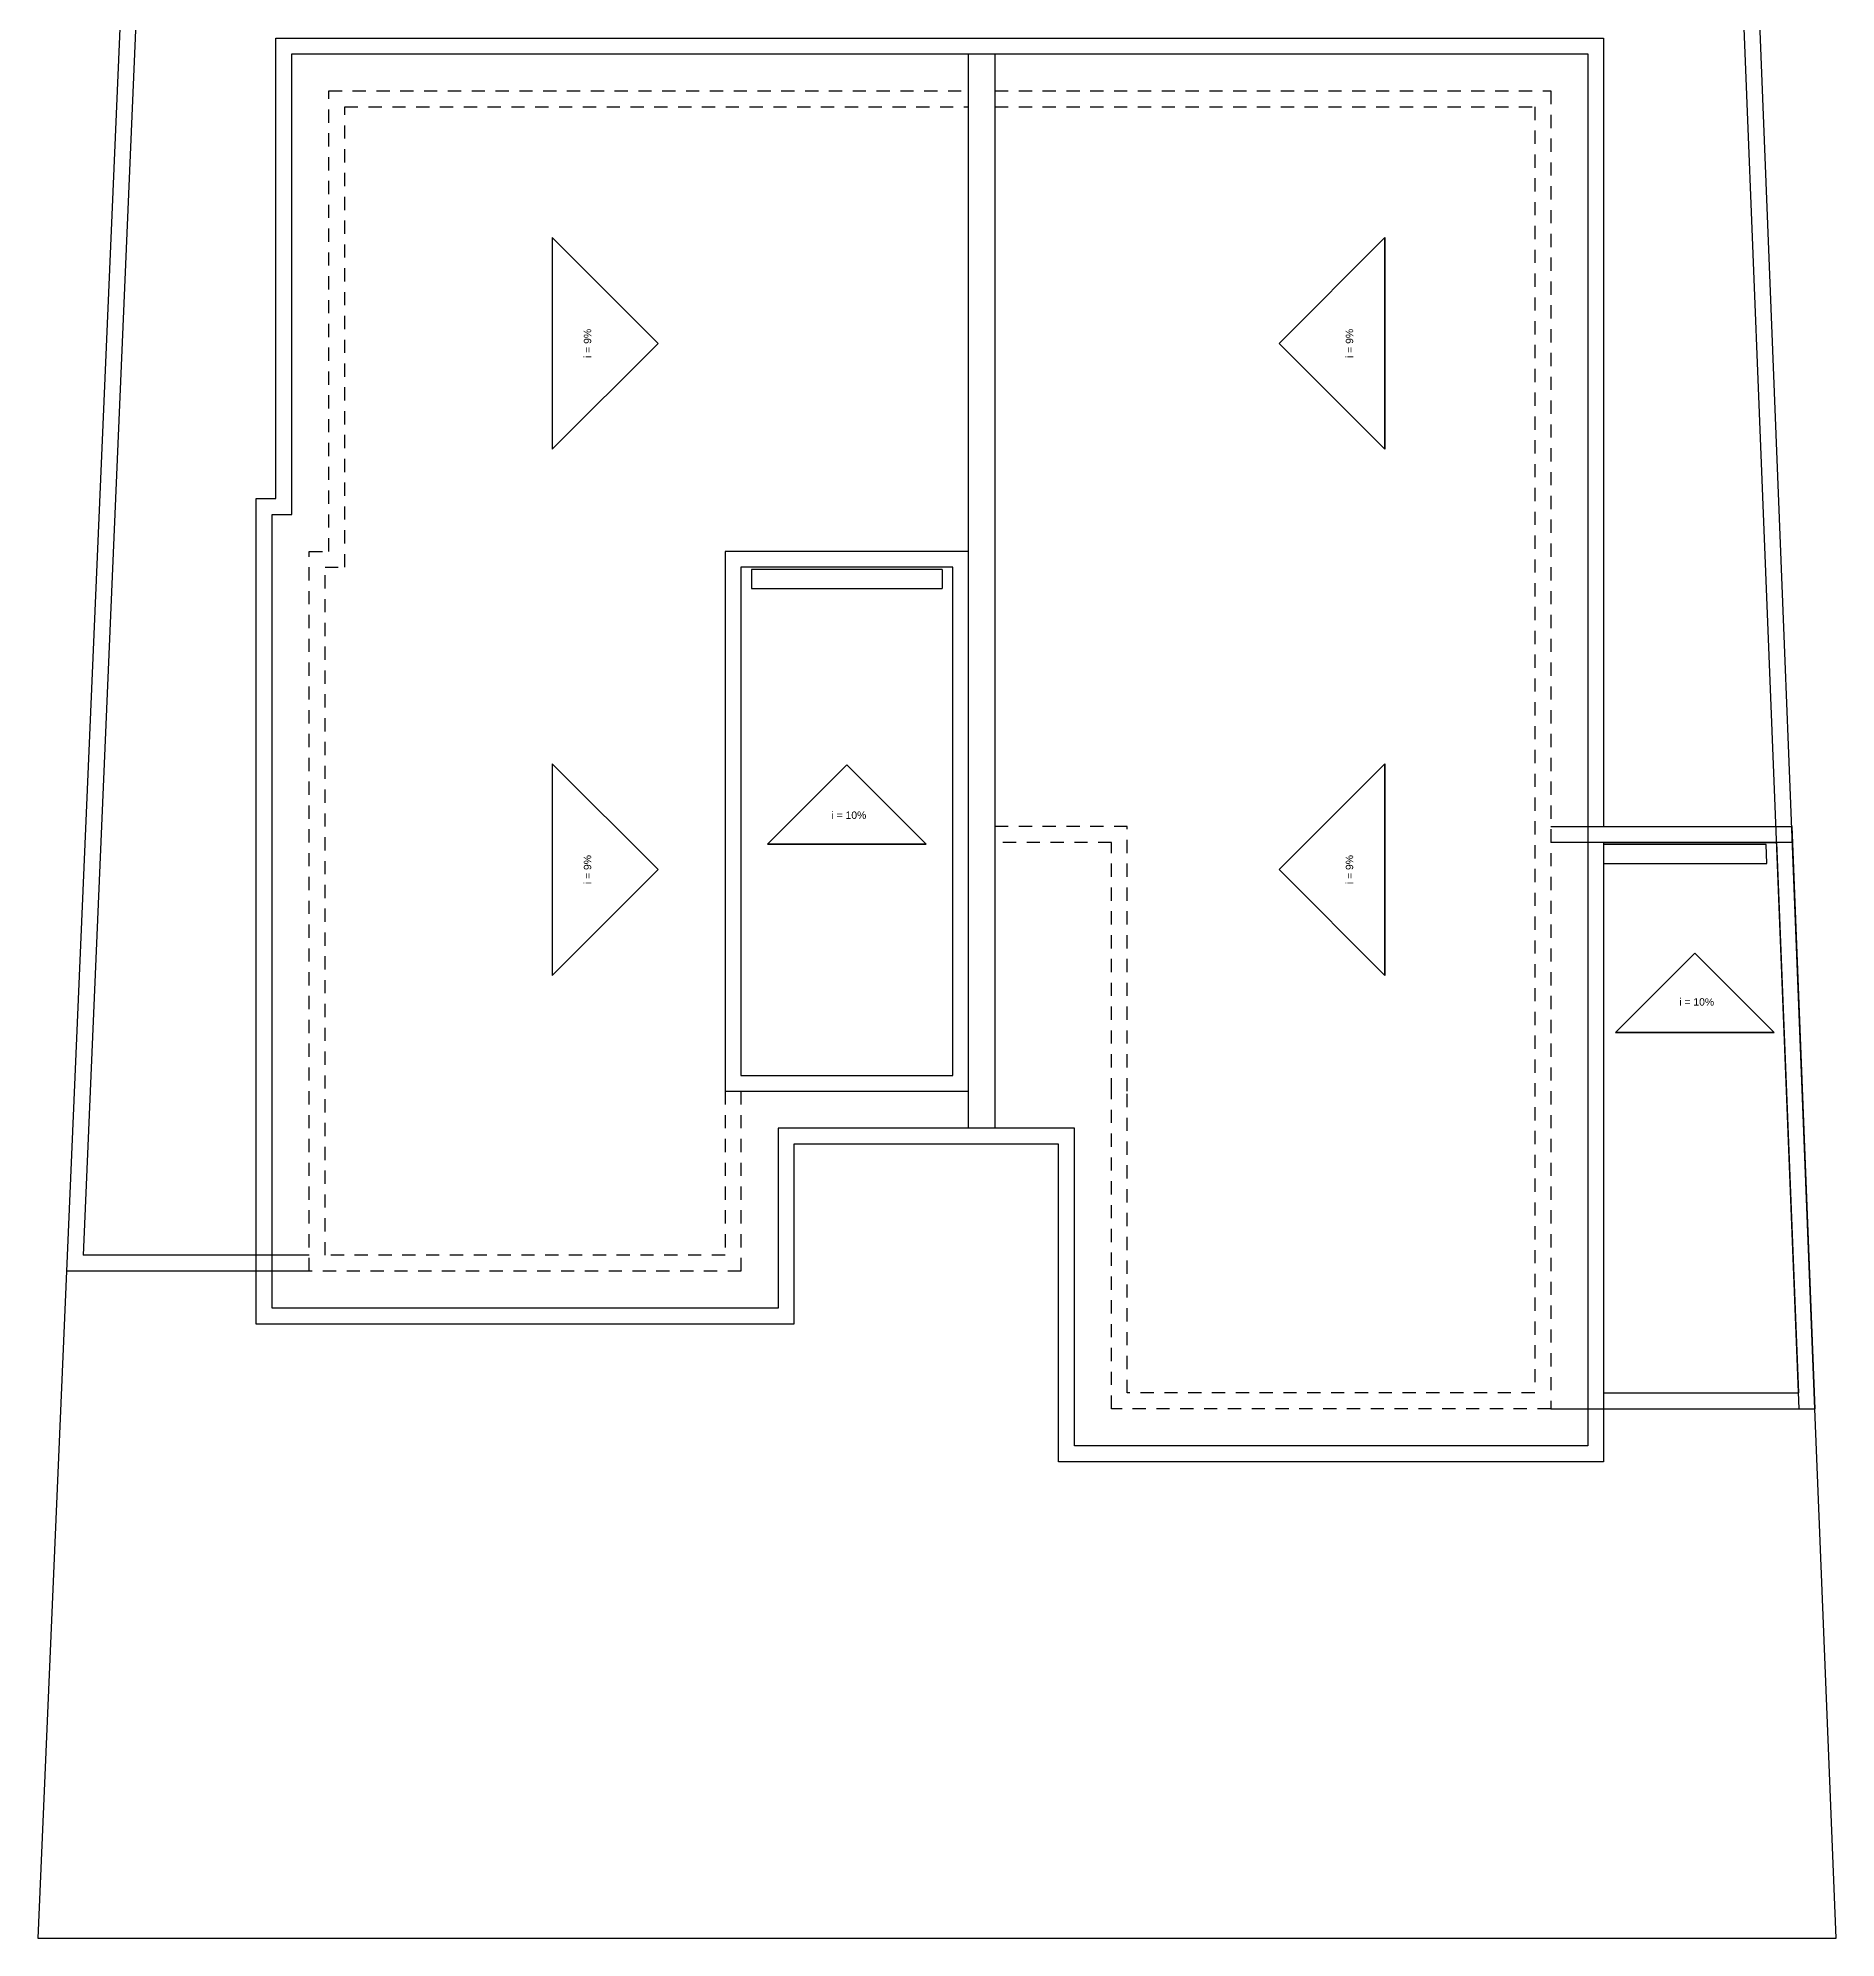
# Model space of a CAD drawing. Header units: millimetres. Extents: x 2822.4 to 2879.8, y 452.9 to 486.4.
# Drawn here: x 2862.84 to 2879.82, y 456.26 to 474.21 of the extents above; entities that cross this region are included whole.
import ezdxf
from ezdxf.enums import TextEntityAlignment as Align

# ---------------------------------------------------------------- set-up
doc = ezdxf.new("R2010")
doc.units = ezdxf.units.MM
doc.linetypes.add('HIDDEN', pattern=[9.525, 6.35, -3.175])
doc.linetypes.add('HIDDEN2', pattern=[0.1875, 0.125, -0.0625])
for name, color, linetype in [('A-ALVENARIA', 252, 'Continuous'), ('A-esquadrias', 253, 'Continuous'), ('A-projeção', 253, 'HIDDEN'), ('A-TEXTO', 7, 'Continuous')]:
    doc.layers.add(name, color=color, linetype=linetype)
doc.styles.get("Standard").update_dxf_attribs({"font": 'arial.ttf'})

msp = doc.modelspace()

# ---------------------------------------------------------------- texts
at = {"layer": 'A-TEXTO'}
for p in [(2868.029, 471.321), (2875.228, 471.321), (2868.029, 466.35), (2875.228, 466.35)]:
    msp.add_text('i = 9%%%', height=0.07, rotation=90, dxfattribs=at).set_placement(p, align=Align.MIDDLE_CENTER)
for p in [(2870.334, 466.829), (2878.344, 465.065)]:
    msp.add_text('i = 10%%%', height=0.07, dxfattribs=at).set_placement(p)

# ---------------------------------------------------------------- linework, layer by layer
at = {"layer": 'A-ALVENARIA'}
for p, q in [((2864.119, 486.228), (2863.107, 462.556)), ((2879.626, 461.256), (2878.632, 486.232)), ((2867.695, 472.321), (2867.695, 470.321)), ((2867.695, 472.321), (2868.695, 471.321)), ((2875.563, 472.321), (2874.563, 471.321)), ((2875.563, 472.321), (2875.563, 470.321)), ((2875.563, 470.321), (2875.563, 472.321)), ((2868.695, 471.321), (2867.695, 470.321)), ((2874.563, 471.321), (2875.563, 470.321)), ((2875.563, 470.321), (2875.563, 471.321)), ((2871.629, 469.356), (2869.329, 469.356)), ((2869.329, 469.356), (2869.329, 464.256)), ((2871.479, 469.206), (2869.479, 469.206)), ((2869.479, 469.206), (2869.479, 464.406)), ((2871.479, 464.406), (2871.479, 469.206)), ((2867.695, 467.35), (2867.695, 465.35)), ((2867.695, 467.35), (2868.695, 466.35)), ((2869.729, 466.59), (2870.479, 467.34)), ((2870.479, 467.34), (2871.229, 466.59)), ((2875.563, 467.35), (2874.563, 466.35)), ((2875.563, 467.35), (2875.563, 465.35)), ((2875.563, 465.35), (2875.563, 467.35)), ((2877.129, 466.756), (2879.407, 466.756)), ((2877.479, 466.756), (2877.479, 461.256)), ((2869.729, 466.59), (2871.229, 466.59)), ((2871.229, 466.59), (2869.729, 466.59)), ((2879.413, 466.606), (2877.129, 466.606)), ((2877.629, 466.606), (2877.629, 461.256)), ((2868.695, 466.35), (2867.695, 465.35)), ((2874.563, 466.35), (2875.563, 465.35)), ((2875.563, 465.35), (2875.563, 466.35)), ((2877.742, 464.811), (2878.492, 465.561)), ((2878.492, 465.561), (2879.242, 464.811)), ((2877.742, 464.811), (2879.242, 464.811)), ((2879.242, 464.811), (2877.742, 464.811)), ((2879.242, 464.811), (2878.492, 464.811)), ((2869.479, 464.406), (2871.479, 464.406)), ((2869.329, 464.256), (2871.629, 464.256)), ((2865.399, 462.706), (2863.263, 462.706)), ((2863.107, 462.556), (2862.837, 456.256)), ((2865.399, 462.556), (2863.107, 462.556)), ((2877.629, 461.406), (2879.47, 461.406)), ((2877.129, 461.256), (2879.626, 461.256)), ((2877.479, 461.256), (2877.479, 460.906)), ((2877.629, 461.256), (2877.629, 460.756)), ((2877.629, 461.256), (2879.626, 461.256)), ((2879.825, 456.256), (2879.626, 461.256)), ((2862.837, 456.256), (2879.825, 456.256))]:
    msp.add_line(p, q, dxfattribs=at)
for points in [[(2879.476, 461.256), (2878.488, 486.082), (2864.263, 486.078), (2863.263, 462.706)], [(2877.629, 460.756), (2872.479, 460.756), (2872.479, 463.756), (2872.479, 463.756), (2872.129, 463.756), (2872.129, 463.756), (2869.979, 463.756), (2869.979, 462.056), (2864.899, 462.056), (2864.899, 469.856), (2865.085, 469.856), (2865.085, 474.206), (2877.629, 474.206), (2877.629, 466.756), (2879.407, 466.756), (2879.626, 461.256)], [(2877.479, 460.906), (2872.629, 460.906), (2872.629, 463.906), (2872.129, 463.906), (2869.829, 463.906), (2869.829, 462.206), (2865.049, 462.206), (2865.049, 469.706), (2865.235, 469.706), (2865.235, 474.056), (2877.479, 474.056), (2877.479, 466.606)], [(2877.629, 466.606), (2879.263, 466.606), (2879.47, 461.406)]]:
    msp.add_lwpolyline(points, dxfattribs=at)
at = {"layer": 'A-esquadrias'}
for p, q in [((2871.629, 463.906), (2871.629, 474.056)), ((2871.879, 463.906), (2871.879, 474.056)), ((2869.579, 469.186), (2869.579, 469.006)), ((2871.379, 469.186), (2869.579, 469.186)), ((2871.379, 469.186), (2871.379, 469.006)), ((2869.579, 469.006), (2871.379, 469.006)), ((2879.164, 466.586), (2877.629, 466.586)), ((2879.171, 466.406), (2879.164, 466.586)), ((2877.629, 466.406), (2879.171, 466.406))]:
    msp.add_line(p, q, dxfattribs=at)
at = {"layer": 'A-projeção', "linetype": 'HIDDEN2'}
for points in [[(2869.479, 464.256), (2869.479, 462.556), (2865.399, 462.556), (2865.399, 469.356), (2865.585, 469.356), (2865.585, 473.706), (2871.629, 473.706)], [(2871.879, 473.706), (2877.129, 473.706), (2877.129, 461.256), (2872.979, 461.256), (2872.979, 464.256), (2872.979, 466.606), (2871.879, 466.606)], [(2869.329, 464.256), (2869.329, 464.256), (2869.329, 462.706), (2865.549, 462.706), (2865.549, 469.206), (2865.735, 469.206), (2865.735, 473.556), (2871.629, 473.556)], [(2871.879, 473.556), (2876.979, 473.556), (2876.979, 461.406), (2873.129, 461.406), (2873.129, 464.256), (2873.129, 466.756), (2871.879, 466.756)]]:
    msp.add_lwpolyline(points, dxfattribs=at)

msp.set_redraw_order([(e.dxf.handle, doc.entitydb.next_handle()) for e in msp.query("TEXT MTEXT ATTDEF DIMENSION ARC_DIMENSION")])  # texts and dimensions are drawn at this point

doc.saveas('drawing.dxf')
